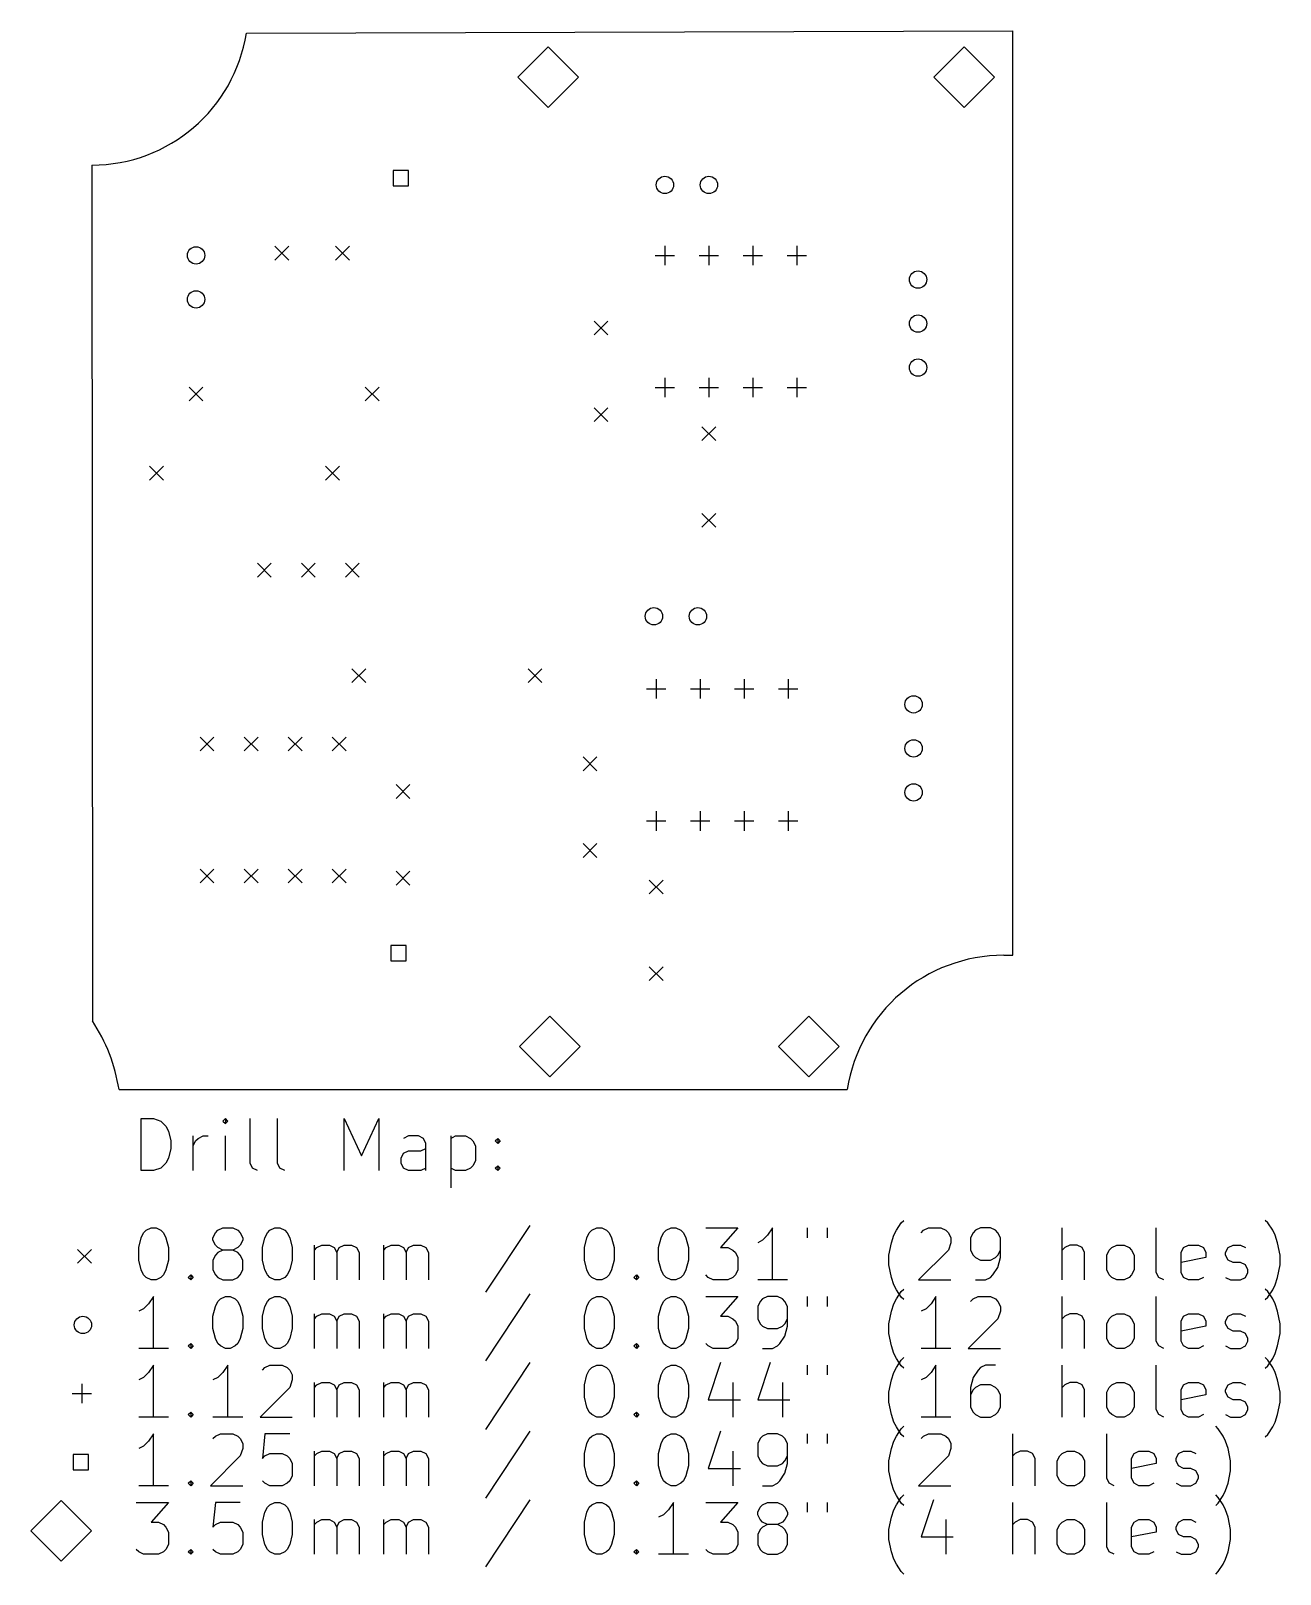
# Model space of a CAD drawing. Extents: x 150.4 to 222.4, y -152.3 to -63.2.
import ezdxf

# ---------------------------------------------------------------- set-up
doc = ezdxf.new("R2010")
doc.units = 0
doc.header["$MEASUREMENT"] = 0
doc.layers.add('BLACK', color=7, linetype='CONTINUOUS')

msp = doc.modelspace()

# ---------------------------------------------------------------- linework, layer by layer
at = {"layer": 'BLACK', "linetype": 'CONTINUOUS'}
for p, q in [((162.795, -63.37), (207.01, -63.246)), ((207.01, -116.586), (207.01, -63.246)), ((180.213, -64.163), (178.463, -65.913)), ((181.963, -65.913), (180.213, -64.163)), ((204.216, -64.163), (202.466, -65.913)), ((205.966, -65.913), (204.216, -64.163)), ((178.463, -65.913), (180.213, -67.663)), ((180.213, -67.663), (181.963, -65.913)), ((202.466, -65.913), (204.216, -67.663)), ((204.216, -67.663), (205.966, -65.913)), ((153.888, -70.988), (153.912, -120.38)), ((172.146, -71.313), (171.262, -71.313)), ((171.262, -71.313), (171.262, -72.197)), ((172.146, -72.197), (172.146, -71.313)), ((171.262, -72.197), (172.146, -72.197)), ((164.446, -75.673), (165.246, -76.473)), ((165.246, -75.673), (164.446, -76.473)), ((167.946, -75.673), (168.746, -76.473)), ((168.746, -75.673), (167.946, -76.473)), ((186.944, -75.641), (186.944, -76.759)), ((189.484, -75.641), (189.484, -76.759)), ((192.024, -75.641), (192.024, -76.759)), ((194.564, -75.641), (194.564, -76.759)), ((186.385, -76.2), (187.503, -76.2)), ((188.925, -76.2), (190.043, -76.2)), ((191.465, -76.2), (192.583, -76.2)), ((194.005, -76.2), (195.123, -76.2)), ((182.861, -79.991), (183.661, -80.791)), ((183.661, -79.991), (182.861, -80.791)), ((186.944, -83.261), (186.944, -84.379)), ((189.484, -83.261), (189.484, -84.379)), ((192.024, -83.261), (192.024, -84.379)), ((194.564, -83.261), (194.564, -84.379)), ((159.493, -83.801), (160.293, -84.601)), ((160.293, -83.801), (159.493, -84.601)), ((169.653, -83.801), (170.453, -84.601)), ((170.453, -83.801), (169.653, -84.601)), ((186.385, -83.82), (187.503, -83.82)), ((188.925, -83.82), (190.043, -83.82)), ((191.465, -83.82), (192.583, -83.82)), ((194.005, -83.82), (195.123, -83.82)), ((182.861, -84.991), (183.661, -85.791)), ((183.661, -84.991), (182.861, -85.791)), ((189.084, -86.087), (189.884, -86.887)), ((189.884, -86.087), (189.084, -86.887)), ((157.207, -88.373), (158.007, -89.173)), ((158.007, -88.373), (157.207, -89.173)), ((167.367, -88.373), (168.167, -89.173)), ((168.167, -88.373), (167.367, -89.173)), ((189.084, -91.087), (189.884, -91.887)), ((189.884, -91.087), (189.084, -91.887)), ((163.43, -93.961), (164.23, -94.761)), ((164.23, -93.961), (163.43, -94.761)), ((165.97, -93.961), (166.77, -94.761)), ((166.77, -93.961), (165.97, -94.761)), ((168.51, -93.961), (169.31, -94.761)), ((169.31, -93.961), (168.51, -94.761)), ((168.891, -100.057), (169.691, -100.857)), ((169.691, -100.057), (168.891, -100.857)), ((179.051, -100.057), (179.851, -100.857)), ((179.851, -100.057), (179.051, -100.857)), ((185.877, -101.219), (186.995, -101.219)), ((186.436, -100.66), (186.436, -101.778)), ((188.417, -101.219), (189.535, -101.219)), ((188.976, -100.66), (188.976, -101.778)), ((190.957, -101.219), (192.075, -101.219)), ((191.516, -100.66), (191.516, -101.778)), ((193.497, -101.219), (194.615, -101.219)), ((194.056, -100.66), (194.056, -101.778)), ((160.128, -103.994), (160.928, -104.794)), ((160.928, -103.994), (160.128, -104.794)), ((162.668, -103.994), (163.468, -104.794)), ((163.468, -103.994), (162.668, -104.794)), ((165.208, -103.994), (166.008, -104.794)), ((166.008, -103.994), (165.208, -104.794)), ((167.748, -103.994), (168.548, -104.794)), ((168.548, -103.994), (167.748, -104.794)), ((182.226, -105.137), (183.026, -105.937)), ((183.026, -105.137), (182.226, -105.937)), ((171.431, -106.741), (172.231, -107.541)), ((172.231, -106.741), (171.431, -107.541)), ((186.436, -108.28), (186.436, -109.398)), ((188.976, -108.28), (188.976, -109.398)), ((191.516, -108.28), (191.516, -109.398)), ((194.056, -108.28), (194.056, -109.398)), ((185.877, -108.839), (186.995, -108.839)), ((188.417, -108.839), (189.535, -108.839)), ((190.957, -108.839), (192.075, -108.839)), ((193.497, -108.839), (194.615, -108.839)), ((182.226, -110.137), (183.026, -110.937)), ((183.026, -110.137), (182.226, -110.937)), ((160.128, -111.614), (160.928, -112.414)), ((160.928, -111.614), (160.128, -112.414)), ((162.668, -111.614), (163.468, -112.414)), ((163.468, -111.614), (162.668, -112.414)), ((165.208, -111.614), (166.008, -112.414)), ((166.008, -111.614), (165.208, -112.414)), ((167.748, -111.614), (168.548, -112.414)), ((168.548, -111.614), (167.748, -112.414)), ((171.431, -111.741), (172.231, -112.541)), ((172.231, -111.741), (171.431, -112.541)), ((186.036, -112.249), (186.836, -113.049)), ((186.836, -112.249), (186.036, -113.049)), ((172.019, -116.017), (171.135, -116.017)), ((171.135, -116.017), (171.135, -116.901)), ((172.019, -116.901), (172.019, -116.017)), ((206.502, -116.586), (207.01, -116.586)), ((171.135, -116.901), (172.019, -116.901)), ((186.036, -117.249), (186.836, -118.049)), ((186.836, -117.249), (186.036, -118.049)), ((180.3, -120.1), (178.55, -121.85)), ((182.05, -121.85), (180.3, -120.1)), ((195.25, -120.1), (193.5, -121.85)), ((197, -121.85), (195.25, -120.1)), ((178.55, -121.85), (180.3, -123.6)), ((180.3, -123.6), (182.05, -121.85)), ((193.5, -121.85), (195.25, -123.6)), ((195.25, -123.6), (197, -121.85)), ((155.448, -124.333), (197.466, -124.33)), ((156.727, -129.015), (156.727, -126.015)), ((156.727, -126.015), (157.441, -126.015)), ((157.441, -126.015), (157.87, -126.158)), ((157.87, -126.158), (158.155, -126.444)), ((158.155, -126.444), (158.298, -126.729)), ((161.584, -126.015), (161.441, -126.158)), ((161.441, -126.158), (161.584, -126.301)), ((161.727, -126.158), (161.584, -126.015)), ((161.584, -126.015), (161.584, -126.301)), ((161.584, -126.301), (161.727, -126.158)), ((163.013, -128.587), (163.013, -126.015)), ((164.584, -128.587), (164.584, -126.015)), ((168.441, -129.015), (168.441, -126.015)), ((168.441, -126.015), (169.441, -128.158)), ((169.441, -128.158), (170.441, -126.015)), ((170.441, -126.015), (170.441, -129.015)), ((158.298, -126.729), (158.441, -127.301)), ((158.441, -127.301), (158.441, -127.729)), ((159.727, -129.015), (159.727, -127.015)), ((159.727, -127.587), (159.87, -127.301)), ((159.87, -127.301), (160.013, -127.158)), ((160.013, -127.158), (160.298, -127.015)), ((160.298, -127.015), (160.584, -127.015)), ((161.584, -129.015), (161.584, -127.015)), ((172.155, -127.015), (171.87, -127.158)), ((172.727, -127.015), (172.155, -127.015)), ((173.013, -127.158), (172.727, -127.015)), ((173.155, -127.444), (173.013, -127.158)), ((174.584, -127.015), (174.584, -130.015)), ((174.584, -127.158), (174.87, -127.015)), ((174.87, -127.015), (175.441, -127.015)), ((175.441, -127.015), (175.727, -127.158)), ((175.727, -127.158), (175.87, -127.301)), ((175.87, -127.301), (176.013, -127.587)), ((177.155, -127.301), (177.298, -127.158)), ((177.298, -127.444), (177.155, -127.301)), ((177.298, -127.158), (177.441, -127.301)), ((177.298, -127.158), (177.298, -127.444)), ((177.441, -127.301), (177.298, -127.444)), ((158.441, -127.729), (158.298, -128.301)), ((171.727, -128.301), (171.87, -128.015)), ((171.87, -128.015), (172.155, -127.872)), ((172.155, -127.872), (172.87, -127.872)), ((172.87, -127.872), (173.155, -127.729)), ((173.155, -129.015), (173.155, -127.444)), ((176.013, -127.587), (176.013, -128.444)), ((157.441, -129.015), (156.727, -129.015)), ((157.87, -128.872), (157.441, -129.015)), ((158.155, -128.587), (157.87, -128.872)), ((158.298, -128.301), (158.155, -128.587)), ((163.155, -128.872), (163.013, -128.587)), ((163.441, -129.015), (163.155, -128.872)), ((164.727, -128.872), (164.584, -128.587)), ((165.013, -129.015), (164.727, -128.872)), ((171.727, -128.587), (171.727, -128.301)), ((171.87, -128.872), (171.727, -128.587)), ((172.155, -129.015), (171.87, -128.872)), ((172.87, -129.015), (172.155, -129.015)), ((173.155, -128.872), (172.87, -129.015)), ((174.87, -129.015), (174.584, -128.872)), ((175.441, -129.015), (174.87, -129.015)), ((175.727, -128.872), (175.441, -129.015)), ((175.87, -128.729), (175.727, -128.872)), ((176.013, -128.444), (175.87, -128.729)), ((177.155, -128.872), (177.298, -128.729)), ((177.298, -129.015), (177.155, -128.872)), ((177.298, -128.729), (177.441, -128.872)), ((177.298, -128.729), (177.298, -129.015)), ((177.441, -128.872), (177.298, -129.015)), ((156.727, -132.887), (156.87, -132.601)), ((156.87, -132.601), (157.013, -132.458)), ((157.013, -132.458), (157.298, -132.315)), ((157.298, -132.315), (157.584, -132.315)), ((157.584, -132.315), (157.87, -132.458)), ((157.87, -132.458), (158.013, -132.601)), ((158.013, -132.601), (158.155, -132.887)), ((160.87, -132.887), (161.013, -132.601)), ((161.013, -132.601), (161.155, -132.458)), ((161.155, -132.458), (161.441, -132.315)), ((161.441, -132.315), (162.013, -132.315)), ((162.013, -132.315), (162.298, -132.458)), ((162.298, -132.458), (162.441, -132.601)), ((162.441, -132.601), (162.584, -132.887)), ((163.87, -132.887), (164.013, -132.601)), ((164.013, -132.601), (164.155, -132.458)), ((164.155, -132.458), (164.441, -132.315)), ((164.441, -132.315), (164.727, -132.315)), ((164.727, -132.315), (165.013, -132.458)), ((165.013, -132.458), (165.155, -132.601)), ((165.155, -132.601), (165.298, -132.887)), ((179.155, -132.172), (176.584, -136.029)), ((182.441, -132.887), (182.584, -132.601)), ((182.584, -132.601), (182.727, -132.458)), ((182.727, -132.458), (183.013, -132.315)), ((183.013, -132.315), (183.298, -132.315)), ((183.298, -132.315), (183.584, -132.458)), ((183.584, -132.458), (183.727, -132.601)), ((183.727, -132.601), (183.87, -132.887)), ((186.727, -132.887), (186.87, -132.601)), ((186.87, -132.601), (187.013, -132.458)), ((187.013, -132.458), (187.298, -132.315)), ((187.298, -132.315), (187.584, -132.315)), ((187.584, -132.315), (187.87, -132.458)), ((187.87, -132.458), (188.013, -132.601)), ((188.013, -132.601), (188.155, -132.887)), ((189.298, -132.315), (191.155, -132.315)), ((191.155, -132.315), (190.155, -133.458)), ((193.155, -132.315), (192.87, -132.744)), ((193.155, -135.315), (193.155, -132.315)), ((195.155, -132.315), (195.155, -132.887)), ((196.298, -132.315), (196.298, -132.887)), ((200.155, -132.744), (200.298, -132.458)), ((200.298, -132.458), (200.584, -132.029)), ((200.584, -132.029), (200.727, -131.887)), ((201.727, -132.601), (201.87, -132.458)), ((201.87, -132.458), (202.155, -132.315)), ((202.155, -132.315), (202.87, -132.315)), ((202.87, -132.315), (203.155, -132.458)), ((203.155, -132.458), (203.298, -132.601)), ((203.298, -132.601), (203.441, -132.887)), ((204.727, -132.601), (204.584, -132.887)), ((204.87, -132.458), (204.727, -132.601)), ((205.155, -132.315), (204.87, -132.458)), ((205.727, -132.315), (205.155, -132.315)), ((206.013, -132.458), (205.727, -132.315)), ((206.155, -132.601), (206.013, -132.458)), ((206.298, -132.887), (206.155, -132.601)), ((209.87, -135.315), (209.87, -132.315)), ((215.298, -134.887), (215.298, -132.315)), ((221.727, -132.029), (221.584, -131.887)), ((222.013, -132.458), (221.727, -132.029)), ((222.155, -132.744), (222.013, -132.458)), ((153.063, -133.558), (153.863, -134.358)), ((153.863, -133.558), (153.063, -134.358)), ((156.584, -133.458), (156.727, -132.887)), ((156.584, -134.172), (156.584, -133.458)), ((158.155, -132.887), (158.298, -133.458)), ((158.298, -133.458), (158.298, -134.172)), ((160.87, -133.029), (160.87, -132.887)), ((161.013, -133.315), (160.87, -133.029)), ((161.155, -133.458), (161.013, -133.315)), ((161.441, -133.601), (161.155, -133.458)), ((162.298, -133.458), (162.013, -133.601)), ((162.441, -133.315), (162.298, -133.458)), ((162.584, -133.029), (162.441, -133.315)), ((162.584, -132.887), (162.584, -133.029)), ((163.727, -133.458), (163.87, -132.887)), ((163.727, -134.172), (163.727, -133.458)), ((165.298, -132.887), (165.441, -133.458)), ((165.441, -133.458), (165.441, -134.172)), ((166.727, -135.315), (166.727, -133.315)), ((166.727, -133.601), (166.87, -133.458)), ((166.87, -133.458), (167.155, -133.315)), ((167.155, -133.315), (167.584, -133.315)), ((167.584, -133.315), (167.87, -133.458)), ((167.87, -133.458), (168.013, -133.744)), ((168.013, -133.744), (168.155, -133.458)), ((168.155, -133.458), (168.441, -133.315)), ((168.441, -133.315), (168.87, -133.315)), ((168.87, -133.315), (169.155, -133.458)), ((169.155, -133.458), (169.298, -133.744)), ((170.727, -135.315), (170.727, -133.315)), ((170.727, -133.601), (170.87, -133.458)), ((170.87, -133.458), (171.155, -133.315)), ((171.155, -133.315), (171.584, -133.315)), ((171.584, -133.315), (171.87, -133.458)), ((171.87, -133.458), (172.013, -133.744)), ((172.013, -133.744), (172.155, -133.458)), ((172.155, -133.458), (172.441, -133.315)), ((172.441, -133.315), (172.87, -133.315)), ((172.87, -133.315), (173.155, -133.458)), ((173.155, -133.458), (173.298, -133.744)), ((182.298, -133.458), (182.441, -132.887)), ((182.298, -134.172), (182.298, -133.458)), ((183.87, -132.887), (184.013, -133.458)), ((184.013, -133.458), (184.013, -134.172)), ((186.584, -133.458), (186.727, -132.887)), ((186.584, -134.172), (186.584, -133.458)), ((188.155, -132.887), (188.298, -133.458)), ((188.298, -133.458), (188.298, -134.172)), ((190.155, -133.458), (190.584, -133.458)), ((190.584, -133.458), (190.87, -133.601)), ((192.584, -133.029), (192.298, -133.172)), ((192.87, -132.744), (192.584, -133.029)), ((199.87, -133.887), (200.013, -133.172)), ((200.013, -133.172), (200.155, -132.744)), ((203.441, -133.172), (203.298, -133.601)), ((203.441, -132.887), (203.441, -133.172)), ((204.584, -132.887), (204.584, -133.601)), ((206.298, -134.029), (206.298, -132.887)), ((210.013, -133.458), (209.87, -133.601)), ((210.298, -133.315), (210.013, -133.458)), ((210.727, -133.315), (210.298, -133.315)), ((211.013, -133.458), (210.727, -133.315)), ((211.155, -133.744), (211.013, -133.458)), ((212.584, -133.601), (212.727, -133.458)), ((212.727, -133.458), (213.013, -133.315)), ((213.013, -133.315), (213.441, -133.315)), ((213.441, -133.315), (213.727, -133.458)), ((213.727, -133.458), (213.87, -133.601)), ((216.727, -133.744), (216.87, -133.458)), ((216.87, -133.458), (217.155, -133.315)), ((217.155, -133.315), (217.727, -133.315)), ((217.727, -133.315), (218.013, -133.458)), ((218.013, -133.458), (218.155, -133.744)), ((219.298, -133.744), (219.441, -133.458)), ((219.441, -133.458), (219.727, -133.315)), ((219.727, -133.315), (220.155, -133.315)), ((220.155, -133.315), (220.441, -133.458)), ((222.298, -133.172), (222.155, -132.744)), ((222.441, -133.887), (222.298, -133.172)), ((156.727, -134.744), (156.584, -134.172)), ((158.298, -134.172), (158.155, -134.744)), ((161.013, -133.887), (160.87, -134.172)), ((160.87, -134.172), (160.87, -134.744)), ((161.155, -133.744), (161.013, -133.887)), ((161.441, -133.601), (161.155, -133.744)), ((162.013, -133.601), (161.441, -133.601)), ((162.298, -133.744), (162.013, -133.601)), ((162.441, -133.887), (162.298, -133.744)), ((162.584, -134.172), (162.441, -133.887)), ((162.584, -134.744), (162.584, -134.172)), ((163.87, -134.744), (163.727, -134.172)), ((165.441, -134.172), (165.298, -134.744)), ((168.013, -133.744), (168.013, -135.315)), ((169.298, -133.744), (169.298, -135.315)), ((172.013, -133.744), (172.013, -135.315)), ((173.298, -133.744), (173.298, -135.315)), ((182.441, -134.744), (182.298, -134.172)), ((184.013, -134.172), (183.87, -134.744)), ((186.727, -134.744), (186.584, -134.172)), ((188.298, -134.172), (188.155, -134.744)), ((190.87, -133.601), (191.013, -133.744)), ((191.013, -133.744), (191.155, -134.029)), ((191.155, -134.029), (191.155, -134.744)), ((199.87, -134.458), (199.87, -133.887)), ((200.013, -135.172), (199.87, -134.458)), ((203.298, -133.601), (201.584, -135.315)), ((204.584, -133.601), (204.727, -133.887)), ((204.727, -133.887), (204.87, -134.029)), ((204.87, -134.029), (205.155, -134.172)), ((205.155, -134.172), (205.727, -134.172)), ((205.727, -134.172), (206.013, -134.029)), ((206.013, -134.029), (206.155, -133.887)), ((206.155, -133.887), (206.298, -133.601)), ((206.155, -134.601), (206.298, -134.029)), ((211.155, -135.315), (211.155, -133.744)), ((212.441, -133.887), (212.584, -133.601)), ((212.441, -134.744), (212.441, -133.887)), ((213.87, -133.601), (214.013, -133.887)), ((214.013, -133.887), (214.013, -134.744)), ((216.727, -134.887), (216.727, -133.744)), ((218.155, -134.029), (216.727, -134.315)), ((218.155, -133.744), (218.155, -134.029)), ((219.298, -133.887), (219.298, -133.744)), ((219.441, -134.172), (219.298, -133.887)), ((219.727, -134.315), (219.441, -134.172)), ((220.155, -134.315), (219.727, -134.315)), ((220.441, -134.458), (220.155, -134.315)), ((220.584, -134.744), (220.441, -134.458)), ((222.298, -135.172), (222.441, -134.458)), ((222.441, -134.458), (222.441, -133.887)), ((156.87, -135.029), (156.727, -134.744)), ((157.013, -135.172), (156.87, -135.029)), ((157.298, -135.315), (157.013, -135.172)), ((157.584, -135.315), (157.298, -135.315)), ((157.87, -135.172), (157.584, -135.315)), ((158.013, -135.029), (157.87, -135.172)), ((158.155, -134.744), (158.013, -135.029)), ((159.441, -135.172), (159.584, -135.029)), ((159.584, -135.315), (159.441, -135.172)), ((159.584, -135.029), (159.727, -135.172)), ((159.584, -135.029), (159.584, -135.315)), ((159.727, -135.172), (159.584, -135.315)), ((160.87, -134.744), (161.013, -135.029)), ((161.013, -135.029), (161.155, -135.172)), ((161.155, -135.172), (161.441, -135.315)), ((161.441, -135.315), (162.013, -135.315)), ((162.013, -135.315), (162.298, -135.172)), ((162.298, -135.172), (162.441, -135.029)), ((162.441, -135.029), (162.584, -134.744)), ((164.013, -135.029), (163.87, -134.744)), ((164.155, -135.172), (164.013, -135.029)), ((164.441, -135.315), (164.155, -135.172)), ((164.727, -135.315), (164.441, -135.315)), ((165.013, -135.172), (164.727, -135.315)), ((165.155, -135.029), (165.013, -135.172)), ((165.298, -134.744), (165.155, -135.029)), ((182.584, -135.029), (182.441, -134.744)), ((182.727, -135.172), (182.584, -135.029)), ((183.013, -135.315), (182.727, -135.172)), ((183.298, -135.315), (183.013, -135.315)), ((183.584, -135.172), (183.298, -135.315)), ((183.727, -135.029), (183.584, -135.172)), ((183.87, -134.744), (183.727, -135.029)), ((185.155, -135.172), (185.298, -135.029)), ((185.298, -135.315), (185.155, -135.172)), ((185.298, -135.029), (185.441, -135.172)), ((185.298, -135.029), (185.298, -135.315)), ((185.441, -135.172), (185.298, -135.315)), ((186.87, -135.029), (186.727, -134.744)), ((187.013, -135.172), (186.87, -135.029)), ((187.298, -135.315), (187.013, -135.172)), ((187.584, -135.315), (187.298, -135.315)), ((187.87, -135.172), (187.584, -135.315)), ((188.013, -135.029), (187.87, -135.172)), ((188.155, -134.744), (188.013, -135.029)), ((189.441, -135.172), (189.298, -135.029)), ((189.727, -135.315), (189.441, -135.172)), ((190.584, -135.315), (189.727, -135.315)), ((190.87, -135.172), (190.584, -135.315)), ((191.013, -135.029), (190.87, -135.172)), ((191.155, -134.744), (191.013, -135.029)), ((194.013, -135.315), (192.298, -135.315)), ((200.155, -135.601), (200.013, -135.172)), ((201.584, -135.315), (203.441, -135.315)), ((204.87, -135.315), (205.441, -135.315)), ((205.441, -135.315), (205.727, -135.172)), ((205.727, -135.172), (205.87, -135.029)), ((205.87, -135.029), (206.155, -134.601)), ((212.584, -135.029), (212.441, -134.744)), ((212.727, -135.172), (212.584, -135.029)), ((213.013, -135.315), (212.727, -135.172)), ((213.441, -135.315), (213.013, -135.315)), ((213.727, -135.172), (213.441, -135.315)), ((213.87, -135.029), (213.727, -135.172)), ((214.013, -134.744), (213.87, -135.029)), ((215.441, -135.172), (215.298, -134.887)), ((215.727, -135.315), (215.441, -135.172)), ((216.87, -135.172), (216.727, -134.887)), ((217.155, -135.315), (216.87, -135.172)), ((217.727, -135.315), (217.155, -135.315)), ((218.013, -135.172), (217.727, -135.315)), ((219.298, -135.172), (219.584, -135.315)), ((219.584, -135.315), (220.155, -135.315)), ((220.155, -135.315), (220.441, -135.172)), ((220.441, -135.172), (220.584, -134.887)), ((220.584, -134.887), (220.584, -134.744)), ((222.155, -135.601), (222.298, -135.172)), ((179.155, -136.132), (176.584, -139.989)), ((200.298, -135.887), (200.155, -135.601)), ((200.584, -136.315), (200.298, -135.887)), ((200.298, -136.418), (200.584, -135.989)), ((200.584, -135.989), (200.727, -135.847)), ((221.727, -135.989), (221.584, -135.847)), ((221.727, -136.315), (222.013, -135.887)), ((222.013, -136.418), (221.727, -135.989)), ((222.013, -135.887), (222.155, -135.601)), ((156.87, -136.989), (156.584, -137.132)), ((157.155, -136.704), (156.87, -136.989)), ((157.441, -136.275), (157.155, -136.704)), ((157.441, -139.275), (157.441, -136.275)), ((160.87, -137.418), (161.013, -136.847)), ((161.013, -136.847), (161.155, -136.561)), ((161.155, -136.561), (161.298, -136.418)), ((161.298, -136.418), (161.584, -136.275)), ((161.584, -136.275), (161.87, -136.275)), ((161.87, -136.275), (162.155, -136.418)), ((162.155, -136.418), (162.298, -136.561)), ((162.298, -136.561), (162.441, -136.847)), ((162.441, -136.847), (162.584, -137.418)), ((163.727, -137.418), (163.87, -136.847)), ((163.87, -136.847), (164.013, -136.561)), ((164.013, -136.561), (164.155, -136.418)), ((164.155, -136.418), (164.441, -136.275)), ((164.441, -136.275), (164.727, -136.275)), ((164.727, -136.275), (165.013, -136.418)), ((165.013, -136.418), (165.155, -136.561)), ((165.155, -136.561), (165.298, -136.847)), ((165.298, -136.847), (165.441, -137.418)), ((182.298, -137.418), (182.441, -136.847)), ((182.441, -136.847), (182.584, -136.561)), ((182.584, -136.561), (182.727, -136.418)), ((182.727, -136.418), (183.013, -136.275)), ((183.013, -136.275), (183.298, -136.275)), ((183.298, -136.275), (183.584, -136.418)), ((183.584, -136.418), (183.727, -136.561)), ((183.727, -136.561), (183.87, -136.847)), ((183.87, -136.847), (184.013, -137.418)), ((186.584, -137.418), (186.727, -136.847)), ((186.727, -136.847), (186.87, -136.561)), ((186.87, -136.561), (187.013, -136.418)), ((187.013, -136.418), (187.298, -136.275)), ((187.298, -136.275), (187.584, -136.275)), ((187.584, -136.275), (187.87, -136.418)), ((187.87, -136.418), (188.013, -136.561)), ((188.013, -136.561), (188.155, -136.847)), ((188.155, -136.847), (188.298, -137.418)), ((189.298, -136.275), (191.155, -136.275)), ((191.155, -136.275), (190.155, -137.418)), ((192.441, -136.561), (192.298, -136.847)), ((192.298, -136.847), (192.298, -137.561)), ((192.584, -136.418), (192.441, -136.561)), ((192.87, -136.275), (192.584, -136.418)), ((193.441, -136.275), (192.87, -136.275)), ((193.727, -136.418), (193.441, -136.275)), ((193.87, -136.561), (193.727, -136.418)), ((194.013, -136.847), (193.87, -136.561)), ((194.013, -137.989), (194.013, -136.847)), ((195.155, -136.275), (195.155, -136.847)), ((196.298, -136.275), (196.298, -136.847)), ((199.87, -137.847), (200.013, -137.132)), ((200.013, -137.132), (200.155, -136.704)), ((200.155, -136.704), (200.298, -136.418)), ((200.727, -136.458), (200.584, -136.315)), ((202.013, -136.989), (201.727, -137.132)), ((202.298, -136.704), (202.013, -136.989)), ((202.584, -136.275), (202.298, -136.704)), ((202.584, -139.275), (202.584, -136.275)), ((204.584, -136.561), (204.727, -136.418)), ((204.727, -136.418), (205.013, -136.275)), ((205.013, -136.275), (205.727, -136.275)), ((205.727, -136.275), (206.013, -136.418)), ((206.013, -136.418), (206.155, -136.561)), ((206.155, -136.561), (206.298, -136.847)), ((206.298, -137.132), (206.155, -137.561)), ((206.298, -136.847), (206.298, -137.132)), ((209.87, -139.275), (209.87, -136.275)), ((215.298, -138.847), (215.298, -136.275)), ((221.584, -136.458), (221.727, -136.315)), ((222.155, -136.704), (222.013, -136.418)), ((222.298, -137.132), (222.155, -136.704)), ((222.441, -137.847), (222.298, -137.132)), ((160.87, -138.132), (160.87, -137.418)), ((162.584, -137.418), (162.584, -138.132)), ((163.727, -138.132), (163.727, -137.418)), ((165.441, -137.418), (165.441, -138.132)), ((166.727, -139.275), (166.727, -137.275)), ((166.727, -137.561), (166.87, -137.418)), ((166.87, -137.418), (167.155, -137.275)), ((167.155, -137.275), (167.584, -137.275)), ((167.584, -137.275), (167.87, -137.418)), ((167.87, -137.418), (168.013, -137.704)), ((168.013, -137.704), (168.155, -137.418)), ((168.013, -137.704), (168.013, -139.275)), ((168.155, -137.418), (168.441, -137.275)), ((168.441, -137.275), (168.87, -137.275)), ((168.87, -137.275), (169.155, -137.418)), ((169.155, -137.418), (169.298, -137.704)), ((169.298, -137.704), (169.298, -139.275)), ((170.727, -139.275), (170.727, -137.275)), ((170.727, -137.561), (170.87, -137.418)), ((170.87, -137.418), (171.155, -137.275)), ((171.155, -137.275), (171.584, -137.275)), ((171.584, -137.275), (171.87, -137.418)), ((171.87, -137.418), (172.013, -137.704)), ((172.013, -137.704), (172.155, -137.418)), ((172.013, -137.704), (172.013, -139.275)), ((172.155, -137.418), (172.441, -137.275)), ((172.441, -137.275), (172.87, -137.275)), ((172.87, -137.275), (173.155, -137.418)), ((173.155, -137.418), (173.298, -137.704)), ((173.298, -137.704), (173.298, -139.275)), ((182.298, -138.132), (182.298, -137.418)), ((184.013, -137.418), (184.013, -138.132)), ((186.584, -138.132), (186.584, -137.418)), ((188.298, -137.418), (188.298, -138.132)), ((190.155, -137.418), (190.584, -137.418)), ((190.584, -137.418), (190.87, -137.561)), ((190.87, -137.561), (191.013, -137.704)), ((191.013, -137.704), (191.155, -137.989)), ((191.155, -137.989), (191.155, -138.704)), ((192.298, -137.561), (192.441, -137.847)), ((192.441, -137.847), (192.584, -137.989)), ((192.584, -137.989), (192.87, -138.132)), ((193.441, -138.132), (193.727, -137.989)), ((193.727, -137.989), (193.87, -137.847)), ((193.87, -137.847), (194.013, -137.561)), ((193.87, -138.561), (194.013, -137.989)), ((199.87, -138.418), (199.87, -137.847)), ((206.155, -137.561), (204.441, -139.275)), ((210.013, -137.418), (209.87, -137.561)), ((210.298, -137.275), (210.013, -137.418)), ((210.727, -137.275), (210.298, -137.275)), ((211.013, -137.418), (210.727, -137.275)), ((211.155, -137.704), (211.013, -137.418)), ((211.155, -139.275), (211.155, -137.704)), ((212.441, -137.847), (212.584, -137.561)), ((212.441, -138.704), (212.441, -137.847)), ((212.584, -137.561), (212.727, -137.418)), ((212.727, -137.418), (213.013, -137.275)), ((213.013, -137.275), (213.441, -137.275)), ((213.441, -137.275), (213.727, -137.418)), ((213.727, -137.418), (213.87, -137.561)), ((213.87, -137.561), (214.013, -137.847)), ((214.013, -137.847), (214.013, -138.704)), ((216.727, -137.704), (216.87, -137.418)), ((216.727, -138.847), (216.727, -137.704)), ((218.155, -137.989), (216.727, -138.275)), ((216.87, -137.418), (217.155, -137.275)), ((217.155, -137.275), (217.727, -137.275)), ((217.727, -137.275), (218.013, -137.418)), ((218.013, -137.418), (218.155, -137.704)), ((218.155, -137.704), (218.155, -137.989)), ((219.298, -137.704), (219.441, -137.418)), ((219.298, -137.847), (219.298, -137.704)), ((219.441, -138.132), (219.298, -137.847)), ((219.441, -137.418), (219.727, -137.275)), ((219.727, -137.275), (220.155, -137.275)), ((220.155, -137.275), (220.441, -137.418)), ((222.441, -138.418), (222.441, -137.847)), ((161.013, -138.704), (160.87, -138.132)), ((161.155, -138.989), (161.013, -138.704)), ((162.441, -138.704), (162.298, -138.989)), ((162.584, -138.132), (162.441, -138.704)), ((163.87, -138.704), (163.727, -138.132)), ((164.013, -138.989), (163.87, -138.704)), ((165.298, -138.704), (165.155, -138.989)), ((165.441, -138.132), (165.298, -138.704)), ((182.441, -138.704), (182.298, -138.132)), ((182.584, -138.989), (182.441, -138.704)), ((183.87, -138.704), (183.727, -138.989)), ((184.013, -138.132), (183.87, -138.704)), ((186.727, -138.704), (186.584, -138.132)), ((186.87, -138.989), (186.727, -138.704)), ((188.155, -138.704), (188.013, -138.989)), ((188.298, -138.132), (188.155, -138.704)), ((191.155, -138.704), (191.013, -138.989)), ((192.87, -138.132), (193.441, -138.132)), ((193.584, -138.989), (193.87, -138.561)), ((200.013, -139.132), (199.87, -138.418)), ((212.584, -138.989), (212.441, -138.704)), ((214.013, -138.704), (213.87, -138.989)), ((215.441, -139.132), (215.298, -138.847)), ((216.87, -139.132), (216.727, -138.847)), ((219.727, -138.275), (219.441, -138.132)), ((220.155, -138.275), (219.727, -138.275)), ((220.441, -138.418), (220.155, -138.275)), ((220.584, -138.704), (220.441, -138.418)), ((220.441, -139.132), (220.584, -138.847)), ((220.584, -138.847), (220.584, -138.704)), ((222.298, -139.132), (222.441, -138.418)), ((158.298, -139.275), (156.584, -139.275)), ((159.441, -139.132), (159.584, -138.989)), ((159.584, -139.275), (159.441, -139.132)), ((159.584, -138.989), (159.727, -139.132)), ((159.584, -138.989), (159.584, -139.275)), ((159.727, -139.132), (159.584, -139.275)), ((161.298, -139.132), (161.155, -138.989)), ((161.584, -139.275), (161.298, -139.132)), ((161.87, -139.275), (161.584, -139.275)), ((162.155, -139.132), (161.87, -139.275)), ((162.298, -138.989), (162.155, -139.132)), ((164.155, -139.132), (164.013, -138.989)), ((164.441, -139.275), (164.155, -139.132)), ((164.727, -139.275), (164.441, -139.275)), ((165.013, -139.132), (164.727, -139.275)), ((165.155, -138.989), (165.013, -139.132)), ((182.727, -139.132), (182.584, -138.989)), ((183.013, -139.275), (182.727, -139.132)), ((183.298, -139.275), (183.013, -139.275)), ((183.584, -139.132), (183.298, -139.275)), ((183.727, -138.989), (183.584, -139.132)), ((185.155, -139.132), (185.298, -138.989)), ((185.298, -139.275), (185.155, -139.132)), ((185.298, -138.989), (185.441, -139.132)), ((185.298, -138.989), (185.298, -139.275)), ((185.441, -139.132), (185.298, -139.275)), ((187.013, -139.132), (186.87, -138.989)), ((187.298, -139.275), (187.013, -139.132)), ((187.584, -139.275), (187.298, -139.275)), ((187.87, -139.132), (187.584, -139.275)), ((188.013, -138.989), (187.87, -139.132)), ((189.441, -139.132), (189.298, -138.989)), ((189.727, -139.275), (189.441, -139.132)), ((190.584, -139.275), (189.727, -139.275)), ((190.87, -139.132), (190.584, -139.275)), ((191.013, -138.989), (190.87, -139.132)), ((192.584, -139.275), (193.155, -139.275)), ((193.155, -139.275), (193.441, -139.132)), ((193.441, -139.132), (193.584, -138.989)), ((200.155, -139.561), (200.013, -139.132)), ((200.298, -139.847), (200.155, -139.561)), ((200.584, -139.949), (200.727, -139.807)), ((203.441, -139.275), (201.727, -139.275)), ((204.441, -139.275), (206.298, -139.275)), ((212.727, -139.132), (212.584, -138.989)), ((213.013, -139.275), (212.727, -139.132)), ((213.441, -139.275), (213.013, -139.275)), ((213.727, -139.132), (213.441, -139.275)), ((213.87, -138.989), (213.727, -139.132)), ((215.727, -139.275), (215.441, -139.132)), ((217.155, -139.275), (216.87, -139.132)), ((217.727, -139.275), (217.155, -139.275)), ((218.013, -139.132), (217.727, -139.275)), ((219.298, -139.132), (219.584, -139.275)), ((219.584, -139.275), (220.155, -139.275)), ((220.155, -139.275), (220.441, -139.132)), ((221.727, -139.949), (221.584, -139.807)), ((222.013, -139.847), (222.155, -139.561)), ((222.155, -139.561), (222.298, -139.132)), ((157.155, -140.664), (156.87, -140.949)), ((157.441, -140.235), (157.155, -140.664)), ((157.441, -143.235), (157.441, -140.235)), ((161.441, -140.664), (161.155, -140.949)), ((161.727, -140.235), (161.441, -140.664)), ((161.727, -143.235), (161.727, -140.235)), ((163.727, -140.521), (163.87, -140.378)), ((163.87, -140.378), (164.155, -140.235)), ((164.155, -140.235), (164.87, -140.235)), ((164.87, -140.235), (165.155, -140.378)), ((165.155, -140.378), (165.298, -140.521)), ((165.298, -140.521), (165.441, -140.807)), ((179.155, -140.092), (176.584, -143.949)), ((182.441, -140.807), (182.584, -140.521)), ((182.584, -140.521), (182.727, -140.378)), ((182.727, -140.378), (183.013, -140.235)), ((183.013, -140.235), (183.298, -140.235)), ((183.298, -140.235), (183.584, -140.378)), ((183.584, -140.378), (183.727, -140.521)), ((183.727, -140.521), (183.87, -140.807)), ((186.727, -140.807), (186.87, -140.521)), ((186.87, -140.521), (187.013, -140.378)), ((187.013, -140.378), (187.298, -140.235)), ((187.298, -140.235), (187.584, -140.235)), ((187.584, -140.235), (187.87, -140.378)), ((187.87, -140.378), (188.013, -140.521)), ((188.013, -140.521), (188.155, -140.807)), ((190.155, -140.092), (189.441, -142.235)), ((193.013, -140.092), (192.298, -142.235)), ((195.155, -140.235), (195.155, -140.807)), ((196.298, -140.235), (196.298, -140.807)), ((200.013, -141.092), (200.155, -140.664)), ((200.155, -140.664), (200.298, -140.378)), ((200.584, -140.275), (200.298, -139.847)), ((200.298, -140.378), (200.584, -139.949)), ((200.727, -140.418), (200.584, -140.275)), ((202.298, -140.664), (202.013, -140.949)), ((202.584, -140.235), (202.298, -140.664)), ((202.584, -143.235), (202.584, -140.235)), ((205.013, -140.521), (204.727, -140.949)), ((205.155, -140.378), (205.013, -140.521)), ((205.441, -140.235), (205.155, -140.378)), ((206.013, -140.235), (205.441, -140.235)), ((209.87, -143.235), (209.87, -140.235)), ((215.298, -142.807), (215.298, -140.235)), ((221.584, -140.418), (221.727, -140.275)), ((221.727, -140.275), (222.013, -139.847)), ((222.013, -140.378), (221.727, -139.949)), ((222.155, -140.664), (222.013, -140.378)), ((222.298, -141.092), (222.155, -140.664)), ((153.304, -141.319), (153.304, -142.437)), ((156.87, -140.949), (156.584, -141.092)), ((161.155, -140.949), (160.87, -141.092)), ((165.298, -141.521), (163.584, -143.235)), ((165.441, -141.092), (165.298, -141.521)), ((165.441, -140.807), (165.441, -141.092)), ((166.727, -143.235), (166.727, -141.235)), ((166.727, -141.521), (166.87, -141.378)), ((166.87, -141.378), (167.155, -141.235)), ((167.155, -141.235), (167.584, -141.235)), ((167.584, -141.235), (167.87, -141.378)), ((167.87, -141.378), (168.013, -141.664)), ((168.013, -141.664), (168.155, -141.378)), ((168.155, -141.378), (168.441, -141.235)), ((168.441, -141.235), (168.87, -141.235)), ((168.87, -141.235), (169.155, -141.378)), ((169.155, -141.378), (169.298, -141.664)), ((170.727, -143.235), (170.727, -141.235)), ((170.727, -141.521), (170.87, -141.378)), ((170.87, -141.378), (171.155, -141.235)), ((171.155, -141.235), (171.584, -141.235)), ((171.584, -141.235), (171.87, -141.378)), ((171.87, -141.378), (172.013, -141.664)), ((172.013, -141.664), (172.155, -141.378)), ((172.155, -141.378), (172.441, -141.235)), ((172.441, -141.235), (172.87, -141.235)), ((172.87, -141.235), (173.155, -141.378)), ((173.155, -141.378), (173.298, -141.664)), ((182.298, -141.378), (182.441, -140.807)), ((182.298, -142.092), (182.298, -141.378)), ((183.87, -140.807), (184.013, -141.378)), ((184.013, -141.378), (184.013, -142.092)), ((186.584, -141.378), (186.727, -140.807)), ((186.584, -142.092), (186.584, -141.378)), ((188.155, -140.807), (188.298, -141.378)), ((188.298, -141.378), (188.298, -142.092)), ((190.87, -141.235), (190.87, -143.235)), ((193.727, -141.235), (193.727, -143.235)), ((199.87, -141.807), (200.013, -141.092)), ((202.013, -140.949), (201.727, -141.092)), ((204.727, -140.949), (204.584, -141.521)), ((204.584, -141.521), (204.584, -142.664)), ((204.87, -141.521), (204.727, -141.664)), ((205.155, -141.378), (204.87, -141.521)), ((205.727, -141.378), (205.155, -141.378)), ((206.013, -141.521), (205.727, -141.378)), ((206.155, -141.664), (206.013, -141.521)), ((210.013, -141.378), (209.87, -141.521)), ((210.298, -141.235), (210.013, -141.378)), ((210.727, -141.235), (210.298, -141.235)), ((211.013, -141.378), (210.727, -141.235)), ((211.155, -141.664), (211.013, -141.378)), ((212.441, -141.807), (212.584, -141.521)), ((212.584, -141.521), (212.727, -141.378)), ((212.727, -141.378), (213.013, -141.235)), ((213.013, -141.235), (213.441, -141.235)), ((213.441, -141.235), (213.727, -141.378)), ((213.727, -141.378), (213.87, -141.521)), ((213.87, -141.521), (214.013, -141.807)), ((216.727, -141.664), (216.87, -141.378)), ((216.87, -141.378), (217.155, -141.235)), ((217.155, -141.235), (217.727, -141.235)), ((217.727, -141.235), (218.013, -141.378)), ((218.013, -141.378), (218.155, -141.664)), ((219.298, -141.664), (219.441, -141.378)), ((219.441, -141.378), (219.727, -141.235)), ((219.727, -141.235), (220.155, -141.235)), ((220.155, -141.235), (220.441, -141.378)), ((222.441, -141.807), (222.298, -141.092)), ((152.745, -141.878), (153.863, -141.878)), ((168.013, -141.664), (168.013, -143.235)), ((169.298, -141.664), (169.298, -143.235)), ((172.013, -141.664), (172.013, -143.235)), ((173.298, -141.664), (173.298, -143.235)), ((182.441, -142.664), (182.298, -142.092)), ((184.013, -142.092), (183.87, -142.664)), ((186.727, -142.664), (186.584, -142.092)), ((188.298, -142.092), (188.155, -142.664)), ((189.441, -142.235), (191.298, -142.235)), ((192.298, -142.235), (194.155, -142.235)), ((199.87, -142.378), (199.87, -141.807)), ((200.013, -143.092), (199.87, -142.378)), ((204.727, -141.664), (204.584, -141.949)), ((206.298, -141.949), (206.155, -141.664)), ((206.298, -142.664), (206.298, -141.949)), ((211.155, -143.235), (211.155, -141.664)), ((212.441, -142.664), (212.441, -141.807)), ((214.013, -141.807), (214.013, -142.664)), ((216.727, -142.807), (216.727, -141.664)), ((218.155, -141.949), (216.727, -142.235)), ((218.155, -141.664), (218.155, -141.949)), ((219.298, -141.807), (219.298, -141.664)), ((219.441, -142.092), (219.298, -141.807)), ((219.727, -142.235), (219.441, -142.092)), ((220.155, -142.235), (219.727, -142.235)), ((220.441, -142.378), (220.155, -142.235)), ((220.584, -142.664), (220.441, -142.378)), ((222.298, -143.092), (222.441, -142.378)), ((222.441, -142.378), (222.441, -141.807)), ((158.298, -143.235), (156.584, -143.235)), ((159.441, -143.092), (159.584, -142.949)), ((159.584, -143.235), (159.441, -143.092)), ((159.584, -142.949), (159.727, -143.092)), ((159.584, -142.949), (159.584, -143.235)), ((159.727, -143.092), (159.584, -143.235)), ((162.584, -143.235), (160.87, -143.235)), ((163.584, -143.235), (165.441, -143.235)), ((182.584, -142.949), (182.441, -142.664)), ((182.727, -143.092), (182.584, -142.949)), ((183.013, -143.235), (182.727, -143.092)), ((183.298, -143.235), (183.013, -143.235)), ((183.584, -143.092), (183.298, -143.235)), ((183.727, -142.949), (183.584, -143.092)), ((183.87, -142.664), (183.727, -142.949)), ((185.155, -143.092), (185.298, -142.949)), ((185.298, -143.235), (185.155, -143.092)), ((185.298, -142.949), (185.441, -143.092)), ((185.298, -142.949), (185.298, -143.235)), ((185.441, -143.092), (185.298, -143.235)), ((186.87, -142.949), (186.727, -142.664)), ((187.013, -143.092), (186.87, -142.949)), ((187.298, -143.235), (187.013, -143.092)), ((187.584, -143.235), (187.298, -143.235)), ((187.87, -143.092), (187.584, -143.235)), ((188.013, -142.949), (187.87, -143.092)), ((188.155, -142.664), (188.013, -142.949)), ((200.155, -143.521), (200.013, -143.092)), ((203.441, -143.235), (201.727, -143.235)), ((204.584, -142.664), (204.727, -142.949)), ((204.727, -142.949), (204.87, -143.092)), ((204.87, -143.092), (205.155, -143.235)), ((205.155, -143.235), (205.727, -143.235)), ((205.727, -143.235), (206.013, -143.092)), ((206.013, -143.092), (206.155, -142.949)), ((206.155, -142.949), (206.298, -142.664)), ((212.584, -142.949), (212.441, -142.664)), ((212.727, -143.092), (212.584, -142.949)), ((213.013, -143.235), (212.727, -143.092)), ((213.441, -143.235), (213.013, -143.235)), ((213.727, -143.092), (213.441, -143.235)), ((213.87, -142.949), (213.727, -143.092)), ((214.013, -142.664), (213.87, -142.949)), ((215.441, -143.092), (215.298, -142.807)), ((215.727, -143.235), (215.441, -143.092)), ((216.87, -143.092), (216.727, -142.807)), ((217.155, -143.235), (216.87, -143.092)), ((217.727, -143.235), (217.155, -143.235)), ((218.013, -143.092), (217.727, -143.235)), ((219.298, -143.092), (219.584, -143.235)), ((219.584, -143.235), (220.155, -143.235)), ((220.155, -143.235), (220.441, -143.092)), ((220.441, -143.092), (220.584, -142.807)), ((220.584, -142.807), (220.584, -142.664)), ((222.155, -143.521), (222.298, -143.092)), ((157.441, -144.195), (157.155, -144.624)), ((157.441, -147.195), (157.441, -144.195)), ((161.013, -144.338), (161.298, -144.195)), ((161.298, -144.195), (162.013, -144.195)), ((162.013, -144.195), (162.298, -144.338)), ((163.87, -144.195), (163.727, -145.624)), ((165.298, -144.195), (163.87, -144.195)), ((179.155, -144.052), (176.584, -147.909)), ((182.727, -144.338), (183.013, -144.195)), ((183.013, -144.195), (183.298, -144.195)), ((183.298, -144.195), (183.584, -144.338)), ((187.013, -144.338), (187.298, -144.195)), ((187.298, -144.195), (187.584, -144.195)), ((187.584, -144.195), (187.87, -144.338)), ((190.155, -144.052), (189.441, -146.195)), ((192.87, -144.195), (192.584, -144.338)), ((193.441, -144.195), (192.87, -144.195)), ((193.727, -144.338), (193.441, -144.195)), ((195.155, -144.195), (195.155, -144.767)), ((196.298, -144.195), (196.298, -144.767)), ((200.298, -143.807), (200.155, -143.521)), ((200.584, -144.235), (200.298, -143.807)), ((200.298, -144.338), (200.584, -143.909)), ((200.584, -143.909), (200.727, -143.767)), ((200.727, -144.378), (200.584, -144.235)), ((201.87, -144.338), (202.155, -144.195)), ((202.155, -144.195), (202.87, -144.195)), ((202.87, -144.195), (203.155, -144.338)), ((207.013, -147.195), (207.013, -144.195)), ((212.441, -146.767), (212.441, -144.195)), ((218.87, -143.909), (218.727, -143.767)), ((219.155, -144.338), (218.87, -143.909)), ((221.584, -144.378), (221.727, -144.235)), ((221.727, -144.235), (222.013, -143.807)), ((222.013, -143.807), (222.155, -143.521)), ((156.87, -144.909), (156.584, -145.052)), ((157.155, -144.624), (156.87, -144.909)), ((160.87, -144.481), (161.013, -144.338)), ((162.298, -144.338), (162.441, -144.481)), ((162.441, -144.481), (162.584, -144.767)), ((162.584, -145.052), (162.441, -145.481)), ((162.584, -144.767), (162.584, -145.052)), ((182.298, -145.338), (182.441, -144.767)), ((182.441, -144.767), (182.584, -144.481)), ((182.584, -144.481), (182.727, -144.338)), ((183.584, -144.338), (183.727, -144.481)), ((183.727, -144.481), (183.87, -144.767)), ((183.87, -144.767), (184.013, -145.338)), ((186.584, -145.338), (186.727, -144.767)), ((186.727, -144.767), (186.87, -144.481)), ((186.87, -144.481), (187.013, -144.338)), ((187.87, -144.338), (188.013, -144.481)), ((188.013, -144.481), (188.155, -144.767)), ((188.155, -144.767), (188.298, -145.338)), ((192.441, -144.481), (192.298, -144.767)), ((192.298, -144.767), (192.298, -145.481)), ((192.584, -144.338), (192.441, -144.481)), ((193.87, -144.481), (193.727, -144.338)), ((194.013, -144.767), (193.87, -144.481)), ((194.013, -145.909), (194.013, -144.767)), ((199.87, -145.767), (200.013, -145.052)), ((200.013, -145.052), (200.155, -144.624)), ((200.155, -144.624), (200.298, -144.338)), ((201.727, -144.481), (201.87, -144.338)), ((203.155, -144.338), (203.298, -144.481)), ((203.298, -144.481), (203.441, -144.767)), ((203.441, -145.052), (203.298, -145.481)), ((203.441, -144.767), (203.441, -145.052)), ((219.298, -144.624), (219.155, -144.338)), ((219.441, -145.052), (219.298, -144.624)), ((219.584, -145.767), (219.441, -145.052)), ((153.68, -145.396), (152.796, -145.396)), ((152.796, -145.396), (152.796, -146.28)), ((153.68, -146.28), (153.68, -145.396)), ((162.441, -145.481), (160.727, -147.195)), ((163.727, -145.624), (163.87, -145.481)), ((163.87, -145.481), (164.155, -145.338)), ((164.155, -145.338), (164.87, -145.338)), ((164.87, -145.338), (165.155, -145.481)), ((165.155, -145.481), (165.298, -145.624)), ((165.298, -145.624), (165.441, -145.909)), ((165.441, -145.909), (165.441, -146.624)), ((166.727, -147.195), (166.727, -145.195)), ((166.727, -145.481), (166.87, -145.338)), ((166.87, -145.338), (167.155, -145.195)), ((167.155, -145.195), (167.584, -145.195)), ((167.584, -145.195), (167.87, -145.338)), ((167.87, -145.338), (168.013, -145.624)), ((168.013, -145.624), (168.155, -145.338)), ((168.013, -145.624), (168.013, -147.195)), ((168.155, -145.338), (168.441, -145.195)), ((168.441, -145.195), (168.87, -145.195)), ((168.87, -145.195), (169.155, -145.338)), ((169.155, -145.338), (169.298, -145.624)), ((169.298, -145.624), (169.298, -147.195)), ((170.727, -147.195), (170.727, -145.195)), ((170.727, -145.481), (170.87, -145.338)), ((170.87, -145.338), (171.155, -145.195)), ((171.155, -145.195), (171.584, -145.195)), ((171.584, -145.195), (171.87, -145.338)), ((171.87, -145.338), (172.013, -145.624)), ((172.013, -145.624), (172.155, -145.338)), ((172.013, -145.624), (172.013, -147.195)), ((172.155, -145.338), (172.441, -145.195)), ((172.441, -145.195), (172.87, -145.195)), ((172.87, -145.195), (173.155, -145.338)), ((173.155, -145.338), (173.298, -145.624)), ((173.298, -145.624), (173.298, -147.195)), ((182.298, -146.052), (182.298, -145.338)), ((184.013, -145.338), (184.013, -146.052)), ((186.584, -146.052), (186.584, -145.338)), ((188.298, -145.338), (188.298, -146.052)), ((190.87, -145.195), (190.87, -147.195)), ((192.298, -145.481), (192.441, -145.767)), ((192.441, -145.767), (192.584, -145.909)), ((192.584, -145.909), (192.87, -146.052)), ((193.441, -146.052), (193.727, -145.909)), ((193.727, -145.909), (193.87, -145.767)), ((193.87, -145.767), (194.013, -145.481)), ((193.87, -146.481), (194.013, -145.909)), ((199.87, -146.338), (199.87, -145.767)), ((203.298, -145.481), (201.584, -147.195)), ((207.155, -145.338), (207.013, -145.481)), ((207.441, -145.195), (207.155, -145.338)), ((207.87, -145.195), (207.441, -145.195)), ((208.155, -145.338), (207.87, -145.195)), ((208.298, -145.624), (208.155, -145.338)), ((208.298, -147.195), (208.298, -145.624)), ((209.584, -145.767), (209.727, -145.481)), ((209.584, -146.624), (209.584, -145.767)), ((209.727, -145.481), (209.87, -145.338)), ((209.87, -145.338), (210.155, -145.195)), ((210.155, -145.195), (210.584, -145.195)), ((210.584, -145.195), (210.87, -145.338)), ((210.87, -145.338), (211.013, -145.481)), ((211.013, -145.481), (211.155, -145.767)), ((211.155, -145.767), (211.155, -146.624)), ((213.87, -145.624), (214.013, -145.338)), ((213.87, -146.767), (213.87, -145.624)), ((215.298, -145.909), (213.87, -146.195)), ((214.013, -145.338), (214.298, -145.195)), ((214.298, -145.195), (214.87, -145.195)), ((214.87, -145.195), (215.155, -145.338)), ((215.155, -145.338), (215.298, -145.624)), ((215.298, -145.624), (215.298, -145.909)), ((216.441, -145.624), (216.584, -145.338)), ((216.441, -145.767), (216.441, -145.624)), ((216.584, -146.052), (216.441, -145.767)), ((216.584, -145.338), (216.87, -145.195)), ((216.87, -145.195), (217.298, -145.195)), ((217.298, -145.195), (217.584, -145.338)), ((219.584, -146.338), (219.584, -145.767)), ((152.796, -146.28), (153.68, -146.28)), ((159.441, -147.052), (159.584, -146.909)), ((159.584, -146.909), (159.727, -147.052)), ((159.584, -146.909), (159.584, -147.195)), ((163.87, -147.052), (163.727, -146.909)), ((165.298, -146.909), (165.155, -147.052)), ((165.441, -146.624), (165.298, -146.909)), ((182.441, -146.624), (182.298, -146.052)), ((182.584, -146.909), (182.441, -146.624)), ((182.727, -147.052), (182.584, -146.909)), ((183.727, -146.909), (183.584, -147.052)), ((183.87, -146.624), (183.727, -146.909)), ((184.013, -146.052), (183.87, -146.624)), ((185.155, -147.052), (185.298, -146.909)), ((185.298, -146.909), (185.441, -147.052)), ((185.298, -146.909), (185.298, -147.195)), ((186.727, -146.624), (186.584, -146.052)), ((186.87, -146.909), (186.727, -146.624)), ((187.013, -147.052), (186.87, -146.909)), ((188.013, -146.909), (187.87, -147.052)), ((188.155, -146.624), (188.013, -146.909)), ((188.298, -146.052), (188.155, -146.624)), ((189.441, -146.195), (191.298, -146.195)), ((192.87, -146.052), (193.441, -146.052)), ((193.441, -147.052), (193.584, -146.909)), ((193.584, -146.909), (193.87, -146.481)), ((200.013, -147.052), (199.87, -146.338)), ((209.727, -146.909), (209.584, -146.624)), ((209.87, -147.052), (209.727, -146.909)), ((211.013, -146.909), (210.87, -147.052)), ((211.155, -146.624), (211.013, -146.909)), ((212.584, -147.052), (212.441, -146.767)), ((214.013, -147.052), (213.87, -146.767)), ((216.87, -146.195), (216.584, -146.052)), ((217.298, -146.195), (216.87, -146.195)), ((217.584, -146.338), (217.298, -146.195)), ((217.727, -146.624), (217.584, -146.338)), ((217.584, -147.052), (217.727, -146.767)), ((217.727, -146.767), (217.727, -146.624)), ((219.441, -147.052), (219.584, -146.338)), ((158.298, -147.195), (156.584, -147.195)), ((159.584, -147.195), (159.441, -147.052)), ((159.727, -147.052), (159.584, -147.195)), ((160.727, -147.195), (162.584, -147.195)), ((164.155, -147.195), (163.87, -147.052)), ((164.87, -147.195), (164.155, -147.195)), ((165.155, -147.052), (164.87, -147.195)), ((183.013, -147.195), (182.727, -147.052)), ((183.298, -147.195), (183.013, -147.195)), ((183.584, -147.052), (183.298, -147.195)), ((185.298, -147.195), (185.155, -147.052)), ((185.441, -147.052), (185.298, -147.195)), ((187.298, -147.195), (187.013, -147.052)), ((187.584, -147.195), (187.298, -147.195)), ((187.87, -147.052), (187.584, -147.195)), ((192.584, -147.195), (193.155, -147.195)), ((193.155, -147.195), (193.441, -147.052)), ((200.155, -147.481), (200.013, -147.052)), ((200.298, -147.767), (200.155, -147.481)), ((200.584, -148.195), (200.298, -147.767)), ((200.584, -147.869), (200.727, -147.727)), ((201.584, -147.195), (203.441, -147.195)), ((210.155, -147.195), (209.87, -147.052)), ((210.584, -147.195), (210.155, -147.195)), ((210.87, -147.052), (210.584, -147.195)), ((212.87, -147.195), (212.584, -147.052)), ((214.298, -147.195), (214.013, -147.052)), ((214.87, -147.195), (214.298, -147.195)), ((215.155, -147.052), (214.87, -147.195)), ((216.441, -147.052), (216.727, -147.195)), ((216.727, -147.195), (217.298, -147.195)), ((217.298, -147.195), (217.584, -147.052)), ((218.87, -147.869), (218.727, -147.727)), ((218.87, -148.195), (219.155, -147.767)), ((219.155, -147.767), (219.298, -147.481)), ((219.298, -147.481), (219.441, -147.052)), ((152.113, -148.048), (150.363, -149.798)), ((153.863, -149.798), (152.113, -148.048)), ((156.441, -148.155), (158.298, -148.155)), ((158.298, -148.155), (157.298, -149.298)), ((161.013, -148.155), (160.87, -149.584)), ((162.441, -148.155), (161.013, -148.155)), ((163.87, -148.727), (164.013, -148.441)), ((164.013, -148.441), (164.155, -148.298)), ((164.155, -148.298), (164.441, -148.155)), ((164.441, -148.155), (164.727, -148.155)), ((164.727, -148.155), (165.013, -148.298)), ((165.013, -148.298), (165.155, -148.441)), ((165.155, -148.441), (165.298, -148.727)), ((179.155, -148.012), (176.584, -151.869)), ((182.441, -148.727), (182.584, -148.441)), ((182.584, -148.441), (182.727, -148.298)), ((182.727, -148.298), (183.013, -148.155)), ((183.013, -148.155), (183.298, -148.155)), ((183.298, -148.155), (183.584, -148.298)), ((183.584, -148.298), (183.727, -148.441)), ((183.727, -148.441), (183.87, -148.727)), ((187.155, -148.584), (186.87, -148.869)), ((187.441, -148.155), (187.155, -148.584)), ((187.441, -151.155), (187.441, -148.155)), ((189.298, -148.155), (191.155, -148.155)), ((191.155, -148.155), (190.155, -149.298)), ((192.298, -148.727), (192.441, -148.441)), ((192.441, -148.441), (192.584, -148.298)), ((192.584, -148.298), (192.87, -148.155)), ((192.87, -148.155), (193.441, -148.155)), ((193.441, -148.155), (193.727, -148.298)), ((193.727, -148.298), (193.87, -148.441)), ((193.87, -148.441), (194.013, -148.727)), ((195.155, -148.155), (195.155, -148.727)), ((196.298, -148.155), (196.298, -148.727)), ((200.013, -149.012), (200.155, -148.584)), ((200.155, -148.584), (200.298, -148.298)), ((200.298, -148.298), (200.584, -147.869)), ((200.727, -148.338), (200.584, -148.195)), ((202.441, -148.012), (201.727, -150.155)), ((207.013, -151.155), (207.013, -148.155)), ((212.441, -150.727), (212.441, -148.155)), ((218.727, -148.338), (218.87, -148.195)), ((219.155, -148.298), (218.87, -147.869)), ((219.298, -148.584), (219.155, -148.298)), ((219.441, -149.012), (219.298, -148.584)), ((157.298, -149.298), (157.727, -149.298)), ((157.727, -149.298), (158.013, -149.441)), ((158.013, -149.441), (158.155, -149.584)), ((158.155, -149.584), (158.298, -149.869)), ((160.87, -149.584), (161.013, -149.441)), ((161.013, -149.441), (161.298, -149.298)), ((161.298, -149.298), (162.013, -149.298)), ((162.013, -149.298), (162.298, -149.441)), ((162.298, -149.441), (162.441, -149.584)), ((162.441, -149.584), (162.584, -149.869)), ((163.727, -149.298), (163.87, -148.727)), ((163.727, -150.012), (163.727, -149.298)), ((165.298, -148.727), (165.441, -149.298)), ((165.441, -149.298), (165.441, -150.012)), ((166.727, -151.155), (166.727, -149.155)), ((166.727, -149.441), (166.87, -149.298)), ((166.87, -149.298), (167.155, -149.155)), ((167.155, -149.155), (167.584, -149.155)), ((167.584, -149.155), (167.87, -149.298)), ((167.87, -149.298), (168.013, -149.584)), ((168.013, -149.584), (168.155, -149.298)), ((168.013, -149.584), (168.013, -151.155)), ((168.155, -149.298), (168.441, -149.155)), ((168.441, -149.155), (168.87, -149.155)), ((168.87, -149.155), (169.155, -149.298)), ((169.155, -149.298), (169.298, -149.584)), ((169.298, -149.584), (169.298, -151.155)), ((170.727, -151.155), (170.727, -149.155)), ((170.727, -149.441), (170.87, -149.298)), ((170.87, -149.298), (171.155, -149.155)), ((171.155, -149.155), (171.584, -149.155)), ((171.584, -149.155), (171.87, -149.298)), ((171.87, -149.298), (172.013, -149.584)), ((172.013, -149.584), (172.155, -149.298)), ((172.013, -149.584), (172.013, -151.155)), ((172.155, -149.298), (172.441, -149.155)), ((172.441, -149.155), (172.87, -149.155)), ((172.87, -149.155), (173.155, -149.298)), ((173.155, -149.298), (173.298, -149.584)), ((173.298, -149.584), (173.298, -151.155)), ((182.298, -149.298), (182.441, -148.727)), ((182.298, -150.012), (182.298, -149.298)), ((183.87, -148.727), (184.013, -149.298)), ((184.013, -149.298), (184.013, -150.012)), ((186.87, -148.869), (186.584, -149.012)), ((190.155, -149.298), (190.584, -149.298)), ((190.584, -149.298), (190.87, -149.441)), ((190.87, -149.441), (191.013, -149.584)), ((191.013, -149.584), (191.155, -149.869)), ((192.298, -148.869), (192.298, -148.727)), ((192.441, -149.155), (192.298, -148.869)), ((192.584, -149.298), (192.441, -149.155)), ((192.584, -149.584), (192.441, -149.727)), ((192.87, -149.441), (192.584, -149.298)), ((192.87, -149.441), (192.584, -149.584)), ((193.441, -149.441), (192.87, -149.441)), ((193.727, -149.298), (193.441, -149.441)), ((193.727, -149.584), (193.441, -149.441)), ((193.87, -149.155), (193.727, -149.298)), ((193.87, -149.727), (193.727, -149.584)), ((194.013, -148.869), (193.87, -149.155)), ((194.013, -148.727), (194.013, -148.869)), ((199.87, -149.727), (200.013, -149.012)), ((203.155, -149.155), (203.155, -151.155)), ((207.155, -149.298), (207.013, -149.441)), ((207.441, -149.155), (207.155, -149.298)), ((207.87, -149.155), (207.441, -149.155)), ((208.155, -149.298), (207.87, -149.155)), ((208.298, -149.584), (208.155, -149.298)), ((208.298, -151.155), (208.298, -149.584)), ((209.584, -149.727), (209.727, -149.441)), ((209.727, -149.441), (209.87, -149.298)), ((209.87, -149.298), (210.155, -149.155)), ((210.155, -149.155), (210.584, -149.155)), ((210.584, -149.155), (210.87, -149.298)), ((210.87, -149.298), (211.013, -149.441)), ((211.013, -149.441), (211.155, -149.727)), ((213.87, -149.584), (214.013, -149.298)), ((213.87, -150.727), (213.87, -149.584)), ((214.013, -149.298), (214.298, -149.155)), ((214.298, -149.155), (214.87, -149.155)), ((214.87, -149.155), (215.155, -149.298)), ((215.155, -149.298), (215.298, -149.584)), ((215.298, -149.584), (215.298, -149.869)), ((216.441, -149.584), (216.584, -149.298)), ((216.441, -149.727), (216.441, -149.584)), ((216.584, -149.298), (216.87, -149.155)), ((216.87, -149.155), (217.298, -149.155)), ((217.298, -149.155), (217.584, -149.298)), ((219.584, -149.727), (219.441, -149.012)), ((150.363, -149.798), (152.113, -151.548)), ((152.113, -151.548), (153.863, -149.798)), ((158.298, -149.869), (158.298, -150.584)), ((162.584, -149.869), (162.584, -150.584)), ((163.87, -150.584), (163.727, -150.012)), ((165.441, -150.012), (165.298, -150.584)), ((182.441, -150.584), (182.298, -150.012)), ((184.013, -150.012), (183.87, -150.584)), ((191.155, -149.869), (191.155, -150.584)), ((192.441, -149.727), (192.298, -150.012)), ((192.298, -150.012), (192.298, -150.584)), ((194.013, -150.012), (193.87, -149.727)), ((194.013, -150.584), (194.013, -150.012)), ((199.87, -150.298), (199.87, -149.727)), ((200.013, -151.012), (199.87, -150.298)), ((201.727, -150.155), (203.584, -150.155)), ((209.584, -150.584), (209.584, -149.727)), ((211.155, -149.727), (211.155, -150.584)), ((215.298, -149.869), (213.87, -150.155)), ((216.584, -150.012), (216.441, -149.727)), ((216.87, -150.155), (216.584, -150.012)), ((217.298, -150.155), (216.87, -150.155)), ((217.584, -150.298), (217.298, -150.155)), ((217.727, -150.584), (217.584, -150.298)), ((219.441, -151.012), (219.584, -150.298)), ((219.584, -150.298), (219.584, -149.727)), ((156.584, -151.012), (156.441, -150.869)), ((156.87, -151.155), (156.584, -151.012)), ((157.727, -151.155), (156.87, -151.155)), ((158.013, -151.012), (157.727, -151.155)), ((158.155, -150.869), (158.013, -151.012)), ((158.298, -150.584), (158.155, -150.869)), ((159.441, -151.012), (159.584, -150.869)), ((159.584, -151.155), (159.441, -151.012)), ((159.584, -150.869), (159.727, -151.012)), ((159.584, -150.869), (159.584, -151.155)), ((159.727, -151.012), (159.584, -151.155)), ((161.013, -151.012), (160.87, -150.869)), ((161.298, -151.155), (161.013, -151.012)), ((162.013, -151.155), (161.298, -151.155)), ((162.298, -151.012), (162.013, -151.155)), ((162.441, -150.869), (162.298, -151.012)), ((162.584, -150.584), (162.441, -150.869)), ((164.013, -150.869), (163.87, -150.584)), ((164.155, -151.012), (164.013, -150.869)), ((164.441, -151.155), (164.155, -151.012)), ((164.727, -151.155), (164.441, -151.155)), ((165.013, -151.012), (164.727, -151.155)), ((165.155, -150.869), (165.013, -151.012)), ((165.298, -150.584), (165.155, -150.869)), ((182.584, -150.869), (182.441, -150.584)), ((182.727, -151.012), (182.584, -150.869)), ((183.013, -151.155), (182.727, -151.012)), ((183.298, -151.155), (183.013, -151.155)), ((183.584, -151.012), (183.298, -151.155)), ((183.727, -150.869), (183.584, -151.012)), ((183.87, -150.584), (183.727, -150.869)), ((185.155, -151.012), (185.298, -150.869)), ((185.298, -151.155), (185.155, -151.012)), ((185.298, -150.869), (185.441, -151.012)), ((185.298, -150.869), (185.298, -151.155)), ((185.441, -151.012), (185.298, -151.155)), ((188.298, -151.155), (186.584, -151.155)), ((189.441, -151.012), (189.298, -150.869)), ((189.727, -151.155), (189.441, -151.012)), ((190.584, -151.155), (189.727, -151.155)), ((190.87, -151.012), (190.584, -151.155)), ((191.013, -150.869), (190.87, -151.012)), ((191.155, -150.584), (191.013, -150.869)), ((192.298, -150.584), (192.441, -150.869)), ((192.441, -150.869), (192.584, -151.012)), ((192.584, -151.012), (192.87, -151.155)), ((192.87, -151.155), (193.441, -151.155)), ((193.441, -151.155), (193.727, -151.012)), ((193.727, -151.012), (193.87, -150.869)), ((193.87, -150.869), (194.013, -150.584)), ((200.155, -151.441), (200.013, -151.012)), ((209.727, -150.869), (209.584, -150.584)), ((209.87, -151.012), (209.727, -150.869)), ((210.155, -151.155), (209.87, -151.012)), ((210.584, -151.155), (210.155, -151.155)), ((210.87, -151.012), (210.584, -151.155)), ((211.013, -150.869), (210.87, -151.012)), ((211.155, -150.584), (211.013, -150.869)), ((212.584, -151.012), (212.441, -150.727)), ((212.87, -151.155), (212.584, -151.012)), ((214.013, -151.012), (213.87, -150.727)), ((214.298, -151.155), (214.013, -151.012)), ((214.87, -151.155), (214.298, -151.155)), ((215.155, -151.012), (214.87, -151.155)), ((216.441, -151.012), (216.727, -151.155)), ((216.727, -151.155), (217.298, -151.155)), ((217.298, -151.155), (217.584, -151.012)), ((217.584, -151.012), (217.727, -150.727)), ((217.727, -150.727), (217.727, -150.584)), ((219.298, -151.441), (219.441, -151.012)), ((200.298, -151.727), (200.155, -151.441)), ((200.584, -152.155), (200.298, -151.727)), ((200.727, -152.298), (200.584, -152.155)), ((218.727, -152.298), (218.87, -152.155)), ((218.87, -152.155), (219.155, -151.727)), ((219.155, -151.727), (219.298, -151.441))]:
    msp.add_line(p, q, dxfattribs=at)
at = {"layer": 'BLACK'}
for centre in [(186.944, -72.136), (189.484, -72.136), (159.893, -76.2), (201.549, -77.597), (159.893, -78.74), (201.549, -80.137), (201.549, -82.677), (186.309, -97.028), (188.849, -97.028), (201.295, -102.108), (201.295, -104.648), (201.295, -107.188), (153.363, -137.918)]:
    msp.add_circle(centre, 0.5, dxfattribs=at)
for centre, radius, start, end in [((153.888, -61.971), 9.017, -90, -8.92733), ((206.502, -125.73), 9.144, 90, 171.193), ((145.669, -125.857), 9.897, 8.85796, 33.6027)]:
    msp.add_arc(centre, radius, start, end, dxfattribs=at)

doc.saveas('drawing.dxf')
